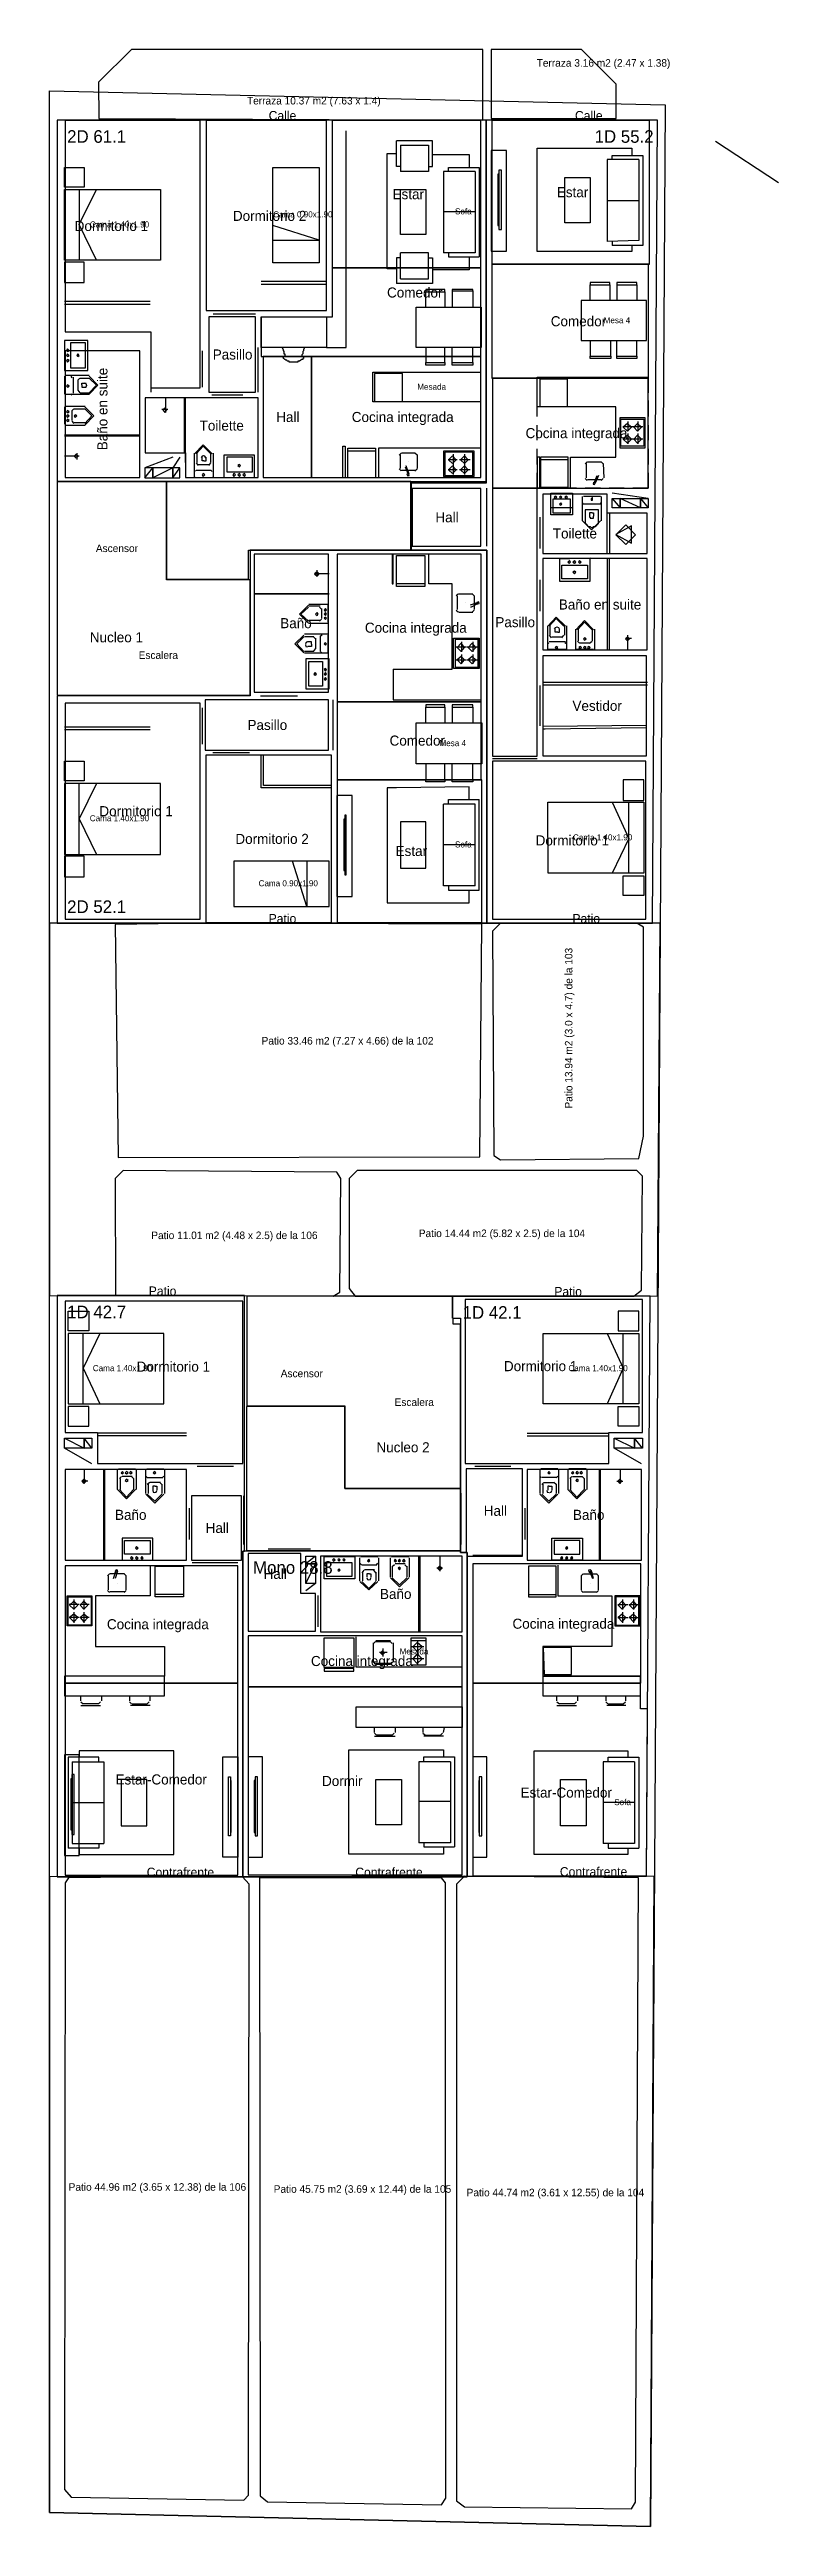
# Model space of a CAD drawing. Header units: metres. Extents: x 0 to 161, y 0 to 49.
# Drawn here: x 0 to 14.47, y 0 to 49.14 of the extents above; entities that cross this region are included whole.
import ezdxf

# ---------------------------------------------------------------- set-up
doc = ezdxf.new("R2010")
doc.units = ezdxf.units.M
for name, color, linetype in [('Trazo_Cotas', 9, 'Continuous'), ('Trazo_Entrada', 1, 'Continuous'), ('Trazo_Equipamiento', 8, 'Continuous'), ('Trazo_Estancias', 3, 'Continuous'), ('Trazo_Fachada', 30, 'Continuous'), ('Trazo_Medianeras', 8, 'Continuous'), ('Trazo_Norte', 1, 'Continuous'), ('Trazo_Nucleos', 252, 'Continuous'), ('Trazo_Pasillo', 9, 'Continuous'), ('Trazo_Patios', 3, 'Continuous'), ('Trazo_Puertas', 1, 'Continuous'), ('Trazo_Terreno', 7, 'Continuous'), ('Trazo_Unidad', 7, 'Continuous'), ('Trazo_Ventanas', 5, 'Continuous')]:
    doc.layers.add(name, color=color, linetype=linetype)

msp = doc.modelspace()

# ---------------------------------------------------------------- texts
at = {"layer": 'Trazo_Cotas'}
for s, p in [('Terraza 3.16 m2 (2.47 x 1.38)', (9.67, 48.8)), ('Terraza 10.37 m2 (7.63 x 1.4)', (3.92, 48.05)), ('Patio 33.46 m2 (7.27 x 4.66) de la 102', (4.21, 29.4)), ('Patio 11.01 m2 (4.48 x 2.5) de la 106', (2.02, 25.54)), ('Patio 14.44 m2 (5.82 x 2.5) de la 104', (7.33, 25.58)), ('Patio 44.96 m2 (3.65 x 12.38) de la 106', (0.38, 6.66)), ('Patio 45.75 m2 (3.69 x 12.44) de la 105', (4.45, 6.62)), ('Patio 44.74 m2 (3.61 x 12.55) de la 104', (8.28, 6.55))]:
    msp.add_text(s, height=0.15, dxfattribs=at).set_placement(p)
msp.add_text('Patio 13.94 m2 (3.0 x 4.7) de la 103', height=0.15, rotation=90, dxfattribs=at).set_placement((10.38, 28.13))
at = {"layer": 'Trazo_Equipamiento', "color": 8}
for s, p in [('Cama 1.40x1.90', (0.8, 45.61)), ('Cama 0.90x1.90', (4.44, 45.81)), ('Sofa', (8.05, 45.87)), ('Mesa 4', (11, 43.71)), ('Mesada', (7.3, 42.39)), ('Mesa 4', (7.74, 35.32)), ('Cama 1.40x1.90', (0.8, 33.83)), ('Sofa', (8.05, 33.31)), ('Cama 1.40x1.90', (10.39, 33.45)), ('Cama 0.90x1.90', (4.15, 32.54)), ('Cama 1.40x1.90', (0.86, 22.92)), ('Cama 1.40x1.90', (10.3, 22.92)), ('Mesada', (6.95, 17.3)), ('Sofa', (11.21, 14.31))]:
    msp.add_text(s, height=0.12, dxfattribs=at).set_placement(p)
at = {"layer": 'Trazo_Estancias', "color": 2}
for s, p in [('Estar', (6.81, 46.17)), ('Estar', (10.07, 46.21)), ('Estar', (6.87, 33.14)), ('Estar-Comedor', (1.31, 14.72)), ('Estar-Comedor', (9.35, 14.46))]:
    msp.add_text(s, height=0.2, dxfattribs=at).set_placement(p)
at = {"layer": 'Trazo_Estancias', "color": 5}
for s, p in [('Dormitorio 1', (0.5, 45.54)), ('Dormitorio 2', (3.64, 45.74)), ('Dormitorio 1', (0.99, 33.93)), ('Dormitorio 2', (3.69, 33.38)), ('Dormitorio 1', (9.65, 33.35)), ('Dormitorio 1', (1.73, 22.91)), ('Dormitorio 1', (9.02, 22.92)), ('Dormir', (5.41, 14.69))]:
    msp.add_text(s, height=0.2, dxfattribs=at).set_placement(p)
at = {"layer": 'Trazo_Estancias', "color": 40}
for p in [(6.7, 44.22), (9.95, 43.65), (6.75, 35.33)]:
    msp.add_text('Comedor', height=0.2, dxfattribs=at).set_placement(p)
at = {"layer": 'Trazo_Estancias', "color": 4}
msp.add_text('Baño en suite', height=0.2, rotation=90, dxfattribs=at).set_placement((1.15, 41.19))
at = {"layer": 'Trazo_Estancias', "color": 8}
for s, p in [('Pasillo', (3.24, 42.99)), ('Hall', (4.5, 41.75)), ('Hall', (7.66, 39.76)), ('Pasillo', (8.85, 37.68)), ('Pasillo', (3.93, 35.64)), ('Hall', (8.62, 20.05)), ('Hall', (3.1, 19.71)), ('Hall', (4.25, 18.8))]:
    msp.add_text(s, height=0.2, dxfattribs=at).set_placement(p)
at = {"layer": 'Trazo_Estancias', "color": 4}
for s, p in [('Toilette', (2.98, 41.58)), ('Toilette', (9.99, 39.44)), ('Baño', (4.58, 37.66)), ('Baño en suite', (10.11, 38.03)), ('Baño', (1.3, 19.97)), ('Baño', (10.39, 19.97)), ('Baño', (6.56, 18.4))]:
    msp.add_text(s, height=0.2, dxfattribs=at).set_placement(p)
at = {"layer": 'Trazo_Estancias', "color": 30}
for p in [(6, 41.75), (9.45, 41.43), (6.26, 37.57), (1.14, 17.8), (9.19, 17.81), (5.19, 17.07)]:
    msp.add_text('Cocina integrada', height=0.2, dxfattribs=at).set_placement(p)
at = {"layer": 'Trazo_Estancias', "color": 6}
msp.add_text('Vestidor', height=0.2, dxfattribs=at).set_placement((10.38, 36.02))
at = {"layer": 'Trazo_Fachada'}
for s, p in [('Calle', (4.35, 47.74)), ('Calle', (10.43, 47.74)), ('Patio', (4.35, 31.81)), ('Patio', (10.38, 31.81)), ('Patio', (1.97, 24.42)), ('Patio', (10.02, 24.41)), ('Contrafrente', (1.93, 12.89)), ('Contrafrente', (6.07, 12.89)), ('Contrafrente', (10.13, 12.9))]:
    msp.add_text(s, height=0.18, dxfattribs=at).set_placement(p)
at = {"layer": 'Trazo_Nucleos'}
for s, height, p in [('Ascensor', 0.15, (0.92, 39.17)), ('Nucleo 1', 0.2, (0.8, 37.38)), ('Escalera', 0.15, (1.77, 37.05)), ('Ascensor', 0.15, (4.59, 22.8)), ('Escalera', 0.15, (6.85, 22.23)), ('Nucleo 2', 0.2, (6.49, 21.31))]:
    msp.add_text(s, height=height, dxfattribs=at).set_placement(p)
at = {"layer": 'Trazo_Unidad'}
for s, p in [('2D 61.1', (0.35, 47.29)), ('1D 55.2', (10.82, 47.29)), ('2D 52.1', (0.35, 32.01)), ('1D 42.7', (0.35, 23.97)), ('1D 42.1', (8.2, 23.96)), ('Mono 28.8', (4.04, 18.9))]:
    msp.add_text(s, height=0.25, dxfattribs=at).set_placement(p)

# ---------------------------------------------------------------- linework, layer by layer
at = {"layer": 'Trazo_Cotas'}
for points in [[(1.63, 49.14), (0.97, 48.49), (0.98, 47.77), (8.6, 47.74), (8.6, 49.14)], [(8.77, 49.14), (8.77, 47.77), (11.25, 47.77), (11.25, 48.45), (10.56, 49.14)], [(3.02, 31.81), (1.3, 31.78), (1.36, 27.16), (8.54, 27.17), (8.58, 31.79)], [(8.95, 31.81), (8.79, 31.65), (8.82, 27.2), (8.95, 27.11), (11.7, 27.14), (11.79, 27.58), (11.79, 31.73), (11.66, 31.81)], [(1.46, 26.9), (1.3, 26.74), (1.31, 24.43), (5.63, 24.41), (5.76, 24.49), (5.78, 26.74), (5.7, 26.87)], [(6.11, 26.9), (5.95, 26.74), (5.95, 24.56), (6.07, 24.41), (11.6, 24.41), (11.75, 24.53), (11.77, 26.79), (11.66, 26.9)], [(3.55, 12.9), (0.38, 12.87), (0.31, 12.77), (0.3, 0.73), (0.43, 0.58), (3.86, 0.52), (3.95, 0.62), (3.96, 12.74), (3.83, 12.89)], [(4.17, 12.87), (4.18, 0.61), (4.33, 0.49), (7.78, 0.43), (7.87, 0.56), (7.86, 12.77), (7.78, 12.87)], [(8.24, 12.9), (8.08, 12.74), (8.08, 0.51), (8.24, 0.39), (11.55, 0.35), (11.63, 0.48), (11.69, 12.87)]]:
    msp.add_lwpolyline(points, close=True, dxfattribs=at)
at = {"layer": 'Trazo_Entrada'}
for p, q in [((5.24, 40.57), (4.38, 40.57)), ((7.17, 39.42), (7.17, 40.49)), ((6.71, 39.21), (5.98, 39.21)), ((3.86, 19.48), (3.86, 20.45)), ((8.17, 19.48), (8.17, 20.5)), ((5.18, 19.39), (4.34, 19.39))]:
    msp.add_line(p, q, dxfattribs=at)
at = {"layer": 'Trazo_Equipamiento', "color": 9}
for p, q in [((6.89, 46.82), (6.89, 47.33)), ((6.97, 47.24), (6.97, 46.72)), ((6.97, 46.82), (6.89, 46.82)), ((7.82, 46.72), (7.82, 45.11)), ((8.45, 46.72), (7.82, 46.72)), ((8.45, 46.72), (8.45, 45.11)), ((11.07, 46.96), (11.07, 45.33)), ((11.7, 46.96), (11.07, 46.96)), ((11.17, 46.96), (11.17, 47.04)), ((0.69, 46.41), (0.3, 46.41)), ((0.59, 46.36), (0.59, 44.96)), ((8.45, 45.92), (7.82, 45.92)), ((11.7, 46.14), (11.07, 46.14)), ((11.17, 45.33), (11.17, 45.25)), ((6.89, 45.01), (6.89, 44.5)), ((6.97, 45.01), (6.89, 45.01)), ((6.97, 44.59), (6.97, 45.11)), ((8.45, 45.11), (7.82, 45.11)), ((7.92, 45.11), (7.92, 45.03)), ((7.92, 45.03), (8.53, 45.03)), ((5.5, 44.54), (4.2, 44.54)), ((5.5, 44.54), (4.2, 44.54)), ((7.85, 44.33), (7.85, 44.38)), ((8.4, 44.35), (8.4, 44.38)), ((11.66, 44.47), (11.66, 44.52)), ((0.3, 44.15), (2, 44.15)), ((0.3, 44.15), (2, 44.15)), ((4.64, 43.03), (4.64, 43.03)), ((11.14, 43.06), (11.14, 43.01)), ((11.66, 43.06), (11.66, 43.01)), ((2.45, 41.05), (1.89, 40.84)), ((1.89, 40.64), (2.05, 40.84)), ((2.59, 41.05), (2.45, 40.84)), ((2.45, 40.64), (2.59, 40.84)), ((11.88, 40.23), (11.17, 40.34)), ((11.17, 40.23), (11.33, 40.05)), ((11.73, 40.23), (11.88, 40.05)), ((11.87, 36.53), (9.79, 36.53)), ((11.87, 36.53), (9.79, 36.53)), ((6.82, 36.24), (8.57, 36.24)), ((7.85, 36.09), (7.85, 36.14)), ((8.4, 36.09), (8.4, 36.14)), ((0.3, 35.65), (2, 35.65)), ((0.3, 35.65), (2, 35.65)), ((11.85, 35.73), (9.79, 35.71)), ((11.85, 35.73), (9.79, 35.71)), ((4.2, 34.49), (4.2, 35.14)), ((0.59, 33.17), (0.59, 34.58)), ((5.6, 34.49), (4.2, 34.49)), ((5.6, 34.49), (4.2, 34.49)), ((5.6, 34.54), (4.25, 34.54)), ((8.4, 34.66), (8.4, 34.61)), ((7.82, 32.55), (7.82, 34.17)), ((8.45, 34.17), (7.82, 34.17)), ((7.92, 34.26), (8.53, 34.26)), ((7.92, 34.17), (7.92, 34.26)), ((8.45, 32.55), (8.45, 34.17)), ((11.5, 32.8), (11.5, 34.21)), ((0.69, 33.14), (0.3, 33.14)), ((8.45, 33.36), (7.82, 33.36)), ((8.45, 32.55), (7.82, 32.55)), ((11.39, 32.75), (11.8, 32.75)), ((0.67, 22.27), (0.67, 23.67)), ((11.39, 22.27), (11.39, 23.67)), ((0.78, 22.22), (0.37, 22.22)), ((11.29, 22.22), (11.7, 22.22)), ((2.72, 21.69), (0.95, 21.69)), ((2.72, 21.64), (0.95, 21.64)), ((9.48, 21.69), (11.11, 21.69)), ((9.48, 21.64), (11.11, 21.64)), ((0.84, 21.08), (0.3, 21.39)), ((0.84, 21.39), (0.69, 21.59)), ((11.75, 21.08), (11.21, 21.39)), ((11.77, 21.39), (11.61, 21.59)), ((5.28, 19.25), (5.09, 19.1)), ((5.28, 18.71), (5.09, 18.56)), ((0.62, 16.38), (0.62, 16.48)), ((0.62, 16.36), (0.67, 16.32)), ((0.62, 16.29), (1.01, 16.29)), ((0.98, 16.32), (0.67, 16.32)), ((0.97, 16.32), (1.01, 16.36)), ((1.03, 16.48), (1.03, 16.38)), ((1.59, 16.48), (1.59, 16.38)), ((1.59, 16.36), (1.63, 16.32)), ((2, 16.29), (1.61, 16.29)), ((1.64, 16.32), (1.94, 16.32)), ((1.94, 16.32), (1.98, 16.36)), ((2, 16.38), (2, 16.48)), ((10.07, 16.38), (10.07, 16.48)), ((10.07, 16.36), (10.12, 16.32)), ((10.07, 16.29), (10.46, 16.29)), ((10.43, 16.32), (10.12, 16.32)), ((10.42, 16.32), (10.46, 16.36)), ((10.48, 16.48), (10.48, 16.38)), ((11.04, 16.48), (11.04, 16.38)), ((11.04, 16.36), (11.08, 16.32)), ((11.44, 16.29), (11.06, 16.29)), ((11.09, 16.32), (11.39, 16.32)), ((11.39, 16.32), (11.43, 16.36)), ((11.44, 16.38), (11.44, 16.48)), ((6.45, 15.75), (6.45, 15.85)), ((6.45, 15.74), (6.49, 15.7)), ((6.8, 15.7), (6.84, 15.74)), ((6.86, 15.85), (6.86, 15.75)), ((7.41, 15.85), (7.41, 15.75)), ((7.41, 15.74), (7.46, 15.7)), ((7.76, 15.7), (7.8, 15.74)), ((7.82, 15.75), (7.84, 15.85)), ((6.45, 15.68), (6.86, 15.68)), ((6.8, 15.7), (6.5, 15.7)), ((7.82, 15.68), (7.43, 15.68)), ((7.47, 15.7), (7.77, 15.7)), ((0.45, 15.17), (0.45, 13.55)), ((0.45, 15.17), (1.08, 15.17)), ((1.08, 15.17), (1.08, 13.55)), ((7.33, 15.17), (7.33, 13.56)), ((7.96, 15.17), (7.33, 15.17)), ((7.96, 15.17), (7.96, 13.56)), ((10.99, 15.17), (10.99, 13.55)), ((11.61, 15.17), (10.99, 15.17)), ((11.61, 15.17), (11.61, 13.55)), ((0.45, 14.36), (1.08, 14.36)), ((7.96, 14.38), (7.33, 14.38)), ((11.61, 14.36), (10.99, 14.36)), ((0.98, 13.46), (0.37, 13.46)), ((0.45, 13.55), (1.08, 13.55)), ((0.98, 13.55), (0.98, 13.46)), ((7.96, 13.56), (7.33, 13.56)), ((7.43, 13.56), (7.43, 13.48)), ((7.43, 13.48), (8.04, 13.48)), ((11.61, 13.55), (10.99, 13.55)), ((11.09, 13.55), (11.09, 13.46)), ((11.09, 13.46), (11.7, 13.46))]:
    msp.add_line(p, q, dxfattribs=at)
at = {"layer": 'Trazo_Equipamiento', "color": 8}
for p, q in [((8.4, 42.93), (8.4, 42.88)), ((0.3, 42.66), (0.3, 42.3)), ((0.32, 42.66), (0.32, 42.66)), ((0.32, 42.3), (0.32, 42.3)), ((0.32, 42.3), (0.51, 42.3)), ((0.45, 42.63), (0.43, 42.66)), ((0.43, 42.28), (0.45, 42.31)), ((0.44, 42.3), (0.44, 42.3)), ((0.47, 42.64), (0.47, 42.32)), ((0.51, 42.3), (0.79, 42.3)), ((0.6, 42.62), (0.56, 42.58)), ((0.56, 42.38), (0.6, 42.33)), ((0.57, 42.38), (0.57, 42.59)), ((0.61, 42.62), (0.79, 42.62)), ((0.61, 42.33), (0.79, 42.33)), ((0.64, 42.49), (0.64, 42.44)), ((0.64, 42.44), (0.73, 42.44)), ((10.14, 42.64), (10.46, 42.64)), ((10.63, 42.64), (10.94, 42.64)), ((11.11, 42.64), (11.41, 42.64)), ((11.58, 42.64), (11.88, 42.64)), ((11.88, 42.64), (11.88, 42.33)), ((0.3, 42.05), (0.3, 41.71)), ((0.32, 42.05), (0.32, 42.05)), ((0.48, 42.01), (0.44, 41.97)), ((0.44, 41.77), (0.48, 41.72)), ((0.45, 41.78), (0.45, 41.98)), ((0.49, 42.01), (0.71, 42.01)), ((0.71, 42.06), (0.71, 42.06)), ((2.35, 42), (2.23, 42)), ((2.3, 42.23), (2.3, 41.94)), ((2.67, 42.23), (2.67, 41.13)), ((2.69, 42.23), (2.69, 40.95)), ((9.68, 41.86), (9.68, 42.18)), ((11.33, 41.23), (11.33, 41.84)), ((11.88, 42.18), (11.88, 41.86)), ((1.79, 41.49), (0.3, 41.49)), ((1.79, 41.47), (0.3, 41.47)), ((0.32, 41.71), (0.32, 41.71)), ((0.35, 41.69), (0.35, 41.69)), ((0.49, 41.74), (0.71, 41.74)), ((0.71, 41.69), (0.71, 41.69)), ((9.68, 41.39), (9.68, 41.69)), ((11.38, 41.66), (11.58, 41.66)), ((11.38, 41.42), (11.58, 41.42)), ((11.48, 41.76), (11.48, 41.57)), ((11.48, 41.52), (11.48, 41.32)), ((11.58, 41.66), (11.78, 41.66)), ((11.58, 41.42), (11.78, 41.42)), ((11.68, 41.76), (11.68, 41.57)), ((11.68, 41.52), (11.68, 41.32)), ((11.88, 41.69), (11.88, 41.39)), ((0.3, 41.08), (0.59, 41.08)), ((0.54, 41.13), (0.54, 41.01)), ((2.88, 40.84), (2.88, 41.13)), ((2.88, 40.66), (2.88, 40.84)), ((2.9, 40.79), (2.88, 40.77)), ((2.91, 40.94), (2.95, 40.89)), ((3.21, 40.79), (2.91, 40.79)), ((2.93, 40.95), (2.93, 41.13)), ((2.96, 40.91), (3.16, 40.91)), ((3.03, 40.98), (3.03, 41.05)), ((3.06, 40.98), (3.03, 40.98)), ((3.16, 40.89), (3.2, 40.94)), ((3.2, 40.95), (3.2, 41.13)), ((3.23, 40.77), (3.21, 40.79)), ((5.92, 41.18), (6.47, 41.18)), ((6.98, 41.13), (6.94, 41.09)), ((6.94, 40.82), (6.98, 40.78)), ((6.96, 41.1), (6.96, 40.83)), ((7.26, 41.13), (6.99, 41.13)), ((7.08, 40.79), (6.99, 40.79)), ((7.06, 40.88), (7.06, 40.88)), ((7.06, 40.86), (7.11, 40.73)), ((7.13, 40.73), (7.08, 40.88)), ((7.26, 40.79), (7.08, 40.79)), ((7.13, 40.96), (7.13, 40.96)), ((7.3, 41.09), (7.25, 41.13)), ((7.25, 40.78), (7.3, 40.82)), ((7.26, 40.79), (7.26, 40.79)), ((7.3, 41.1), (7.3, 40.83)), ((8.43, 41.17), (7.82, 41.17)), ((7.91, 41.01), (8.09, 41.01)), ((7.91, 40.81), (8.09, 40.81)), ((8.01, 41.11), (8.01, 40.91)), ((8.01, 40.91), (8.01, 40.71)), ((8.14, 41.01), (8.35, 41.01)), ((8.14, 40.81), (8.35, 40.81)), ((8.24, 41.11), (8.24, 40.91)), ((8.24, 40.91), (8.24, 40.71)), ((9.68, 40.91), (9.68, 41.22)), ((9.75, 41.01), (10.29, 41.01)), ((10.67, 40.96), (10.63, 40.92)), ((10.65, 40.93), (10.65, 40.64)), ((10.68, 40.96), (10.95, 40.96)), ((10.82, 40.79), (10.82, 40.79)), ((10.99, 40.92), (10.95, 40.96)), ((10.99, 40.93), (11, 40.64)), ((11.88, 41.22), (11.88, 40.91)), ((2.88, 40.78), (2.88, 40.78)), ((2.89, 40.66), (2.89, 40.66)), ((3.23, 40.64), (2.89, 40.64)), ((3.23, 40.66), (3.23, 40.66)), ((7.09, 40.78), (7.09, 40.78)), ((7.09, 40.78), (7.11, 40.73)), ((7.1, 40.72), (7.09, 40.71)), ((7.09, 40.71), (7.09, 40.71)), ((7.09, 40.71), (7.09, 40.71)), ((7.11, 40.78), (7.13, 40.73)), ((7.13, 40.72), (7.12, 40.72)), ((7.14, 40.69), (7.13, 40.72)), ((10.46, 40.44), (10.14, 40.44)), ((10.63, 40.63), (10.67, 40.59)), ((10.94, 40.44), (10.63, 40.44)), ((10.68, 40.61), (10.68, 40.61)), ((10.68, 40.61), (10.87, 40.61)), ((10.8, 40.55), (10.79, 40.52)), ((10.8, 40.56), (10.8, 40.55)), ((10.82, 40.56), (10.87, 40.69)), ((10.83, 40.61), (10.82, 40.56)), ((10.9, 40.69), (10.83, 40.54)), ((10.85, 40.59), (10.83, 40.54)), ((10.83, 40.54), (10.83, 40.55)), ((10.83, 40.54), (10.83, 40.54)), ((10.83, 40.54), (10.83, 40.54)), ((10.85, 40.61), (10.85, 40.61)), ((10.87, 40.61), (10.95, 40.61)), ((10.89, 40.69), (10.89, 40.69)), ((10.95, 40.59), (10.99, 40.63)), ((11.41, 40.44), (11.11, 40.44)), ((10.38, 40.05), (9.95, 40.05)), ((10.6, 40.28), (10.94, 40.28)), ((10.6, 40.27), (10.6, 40.27)), ((10.61, 40.13), (10.92, 40.13)), ((10.87, 40.01), (10.67, 40.01)), ((10.77, 39.95), (10.8, 39.95)), ((10.8, 39.95), (10.8, 39.88)), ((10.94, 40.27), (10.94, 40.27)), ((10.95, 40.27), (10.95, 40.08)), ((10.95, 40.15), (10.95, 40.15)), ((10.95, 40.08), (10.95, 39.79)), ((11.07, 39.13), (11.07, 39.95)), ((11.07, 39.13), (11.07, 39.95)), ((11.07, 39.05), (11.07, 37.22)), ((11.11, 39.05), (11.11, 37.22)), ((4.06, 38.35), (5.55, 38.35)), ((4.06, 38.34), (5.55, 38.34)), ((5.55, 38.74), (5.26, 38.74)), ((5.31, 38.69), (5.31, 38.81)), ((7.45, 38.54), (6.89, 38.54)), ((7.45, 38.54), (6.89, 38.54)), ((8.12, 38.34), (8.07, 38.3)), ((8.13, 38.34), (8.4, 38.34)), ((8.43, 38.3), (8.39, 38.34)), ((5.15, 38.13), (5.15, 38.13)), ((5.37, 38.1), (5.15, 38.1)), ((5.4, 38.04), (5.36, 38.08)), ((5.36, 37.8), (5.4, 37.84)), ((5.4, 38.05), (5.4, 37.85)), ((5.48, 38.13), (5.48, 38.13)), ((5.53, 37.78), (5.53, 38.13)), ((5.53, 38.13), (5.53, 38.13)), ((8.07, 38.02), (8.12, 37.98)), ((8.09, 38.3), (8.09, 38.03)), ((8.13, 37.98), (8.4, 37.98)), ((8.26, 38.17), (8.26, 38.17)), ((8.5, 38.17), (8.35, 38.12)), ((8.36, 38.08), (8.5, 38.15)), ((8.36, 38.1), (8.36, 38.1)), ((8.39, 37.98), (8.43, 38.02)), ((8.43, 38.3), (8.43, 38.3)), ((8.43, 38.3), (8.43, 38.12)), ((8.43, 38.12), (8.43, 38.03)), ((8.45, 38.15), (8.5, 38.17)), ((8.45, 38.13), (8.5, 38.15)), ((8.45, 38.13), (8.45, 38.13)), ((8.52, 38.18), (8.48, 38.17)), ((8.48, 38.17), (8.48, 38.16)), ((8.49, 38.14), (8.5, 38.14)), ((8.5, 38.14), (8.5, 38.14)), ((8.5, 38.14), (8.5, 38.14)), ((5.35, 37.54), (5.06, 37.54)), ((5.25, 37.49), (5.06, 37.49)), ((5.2, 37.39), (5.13, 37.39)), ((5.37, 37.81), (5.15, 37.81)), ((5.15, 37.76), (5.15, 37.76)), ((5.2, 37.34), (5.2, 37.39)), ((5.28, 37.45), (5.24, 37.49)), ((5.28, 37.46), (5.28, 37.25)), ((5.53, 37.54), (5.35, 37.54)), ((5.41, 37.52), (5.38, 37.5)), ((5.38, 37.2), (5.38, 37.51)), ((5.42, 37.54), (5.42, 37.54)), ((5.53, 37.78), (5.53, 37.78)), ((5.53, 37.17), (5.53, 37.52)), ((5.53, 37.52), (5.53, 37.52)), ((8.02, 36.86), (8.02, 37.46)), ((8.18, 37.39), (8.18, 37.19)), ((8.4, 37.39), (8.4, 37.19)), ((9.89, 37.42), (9.89, 37.71)), ((9.89, 37.24), (9.89, 37.42)), ((9.91, 37.37), (9.89, 37.35)), ((9.89, 37.36), (9.89, 37.36)), ((9.92, 37.52), (9.96, 37.47)), ((10.24, 37.39), (9.92, 37.39)), ((9.94, 37.52), (9.94, 37.71)), ((9.97, 37.49), (10.17, 37.49)), ((10.04, 37.58), (10.04, 37.64)), ((10.09, 37.58), (10.04, 37.58)), ((10.17, 37.47), (10.21, 37.52)), ((10.23, 37.52), (10.23, 37.71)), ((10.26, 37.35), (10.23, 37.37)), ((10.45, 37.64), (10.45, 37.64)), ((10.48, 37.4), (10.52, 37.36)), ((10.5, 37.41), (10.5, 37.64)), ((10.53, 37.37), (10.73, 37.37)), ((10.72, 37.36), (10.77, 37.4)), ((10.78, 37.41), (10.78, 37.64)), ((10.82, 37.64), (10.82, 37.64)), ((11.43, 37.46), (11.55, 37.46)), ((11.48, 37.22), (11.48, 37.52)), ((5.25, 37.2), (5.06, 37.2)), ((5.24, 37.2), (5.28, 37.25)), ((5.38, 37.19), (5.41, 37.17)), ((5.53, 37.17), (5.53, 37.17)), ((8.07, 37.29), (8.28, 37.29)), ((8.07, 37.03), (8.28, 37.03)), ((8.18, 37.14), (8.18, 36.95)), ((8.29, 37.29), (8.5, 37.29)), ((8.29, 37.03), (8.5, 37.03)), ((8.4, 37.14), (8.4, 36.95)), ((10.26, 37.24), (9.9, 37.24)), ((9.9, 37.24), (9.9, 37.24)), ((10.26, 37.24), (10.26, 37.24)), ((10.45, 37.29), (10.45, 37.29)), ((10.8, 37.24), (10.46, 37.24)), ((10.46, 37.24), (10.46, 37.24)), ((10.8, 37.24), (10.8, 37.24)), ((6.82, 36.85), (7.99, 36.85)), ((6.82, 36.85), (6.82, 36.24)), ((0.76, 20.74), (0.64, 20.74)), ((0.69, 20.98), (0.69, 20.69)), ((1.08, 19.17), (1.08, 20.98)), ((1.1, 19.17), (1.1, 20.98)), ((1.37, 20.98), (1.71, 20.98)), ((1.37, 20.96), (1.37, 20.96)), ((1.43, 20.83), (1.39, 20.79)), ((1.4, 20.79), (1.4, 20.57)), ((1.64, 20.83), (1.44, 20.83)), ((1.67, 20.79), (1.63, 20.83)), ((1.67, 20.79), (1.67, 20.57)), ((1.71, 20.96), (1.71, 20.96)), ((1.72, 20.93), (1.72, 20.93)), ((1.91, 20.84), (1.94, 20.81)), ((1.93, 20.98), (2.27, 20.98)), ((1.93, 20.96), (1.93, 20.96)), ((1.94, 20.81), (2.25, 20.81)), ((1.99, 20.71), (1.94, 20.67)), ((1.96, 20.68), (1.96, 20.49)), ((2.2, 20.71), (2, 20.71)), ((2.1, 20.64), (2.13, 20.64)), ((2.13, 20.64), (2.13, 20.56)), ((2.23, 20.67), (2.19, 20.71)), ((2.23, 20.68), (2.23, 20.49)), ((2.24, 20.81), (2.27, 20.84)), ((2.27, 20.96), (2.27, 20.96)), ((2.28, 20.96), (2.28, 20.78)), ((2.28, 20.85), (2.28, 20.85)), ((2.28, 20.78), (2.28, 20.49)), ((9.73, 20.96), (9.73, 20.78)), ((9.73, 20.85), (9.73, 20.85)), ((9.73, 20.84), (9.76, 20.81)), ((9.73, 20.78), (9.73, 20.49)), ((10.09, 20.98), (9.75, 20.98)), ((9.75, 20.96), (9.75, 20.96)), ((10.07, 20.81), (9.77, 20.81)), ((9.81, 20.71), (9.77, 20.67)), ((9.79, 20.68), (9.79, 20.49)), ((9.82, 20.71), (10.02, 20.71)), ((9.92, 20.64), (9.89, 20.64)), ((9.89, 20.64), (9.89, 20.56)), ((10.06, 20.67), (10.01, 20.71)), ((10.06, 20.81), (10.09, 20.84)), ((10.06, 20.68), (10.06, 20.49)), ((10.09, 20.96), (10.09, 20.96)), ((10.29, 20.93), (10.29, 20.93)), ((10.65, 20.98), (10.31, 20.98)), ((10.31, 20.96), (10.31, 20.96)), ((10.37, 20.83), (10.33, 20.79)), ((10.34, 20.79), (10.34, 20.57)), ((10.38, 20.83), (10.58, 20.83)), ((10.61, 20.79), (10.57, 20.83)), ((10.61, 20.79), (10.61, 20.57)), ((10.65, 20.96), (10.65, 20.96)), ((10.92, 19.17), (10.92, 20.98)), ((10.94, 19.17), (10.94, 20.98)), ((11.26, 20.74), (11.38, 20.74)), ((11.33, 20.98), (11.33, 20.69)), ((1.35, 20.57), (1.35, 20.57)), ((1.72, 20.57), (1.72, 20.57)), ((10.29, 20.57), (10.29, 20.57)), ((10.67, 20.57), (10.67, 20.57)), ((6.18, 19.24), (6.52, 19.24)), ((6.18, 19.22), (6.18, 19.22)), ((6.52, 19.22), (6.52, 19.22)), ((6.53, 19.22), (6.53, 19.03)), ((6.79, 19.24), (7.13, 19.24)), ((6.79, 19.22), (6.79, 19.22)), ((7.13, 19.22), (7.13, 19.22)), ((7.14, 19.19), (7.14, 19.19)), ((7.33, 17.75), (7.33, 19.25)), ((7.36, 17.75), (7.36, 19.25)), ((7.75, 19.25), (7.75, 18.95)), ((1.19, 18.9), (1.15, 18.86)), ((1.17, 18.58), (1.17, 18.86)), ((1.3, 18.9), (1.2, 18.9)), ((1.27, 18.81), (1.32, 18.97)), ((1.28, 18.81), (1.28, 18.81)), ((1.3, 18.92), (1.32, 18.97)), ((1.35, 18.95), (1.3, 18.81)), ((1.3, 18.95), (1.31, 18.94)), ((1.3, 18.95), (1.3, 18.95)), ((1.3, 18.95), (1.3, 18.95)), ((1.47, 18.9), (1.3, 18.9)), ((1.32, 18.9), (1.35, 18.95)), ((1.32, 18.9), (1.32, 18.9)), ((1.33, 18.93), (1.34, 18.93)), ((1.34, 18.93), (1.35, 18.97)), ((1.34, 18.71), (1.34, 18.71)), ((1.49, 18.9), (1.47, 18.9)), ((1.52, 18.86), (1.48, 18.9)), ((1.52, 18.58), (1.52, 18.86)), ((6.16, 19.11), (6.19, 19.08)), ((6.2, 19.08), (6.5, 19.08)), ((6.24, 18.97), (6.2, 18.92)), ((6.21, 18.93), (6.21, 18.76)), ((6.45, 18.98), (6.25, 18.98)), ((6.35, 18.9), (6.38, 18.9)), ((6.38, 18.9), (6.38, 18.83)), ((6.48, 18.92), (6.44, 18.97)), ((6.48, 18.93), (6.48, 18.76)), ((6.49, 19.08), (6.52, 19.11)), ((6.53, 19.12), (6.53, 19.12)), ((6.53, 19.03), (6.53, 18.76)), ((6.77, 18.83), (6.77, 18.83)), ((6.85, 19.08), (6.8, 19.04)), ((6.8, 19.05), (6.8, 18.83)), ((7.06, 19.1), (6.86, 19.1)), ((7.09, 19.04), (7.05, 19.08)), ((7.09, 19.05), (7.09, 18.83)), ((7.14, 18.83), (7.14, 18.83)), ((7.69, 19.02), (7.8, 19.02)), ((10.59, 18.9), (10.55, 18.86)), ((10.56, 18.58), (10.56, 18.86)), ((10.6, 18.9), (10.6, 18.9)), ((10.6, 18.9), (10.78, 18.9)), ((10.7, 18.97), (10.71, 18.93)), ((10.71, 18.93), (10.72, 18.93)), ((10.72, 18.95), (10.78, 18.81)), ((10.75, 18.9), (10.73, 18.95)), ((10.73, 18.71), (10.73, 18.71)), ((10.77, 18.92), (10.75, 18.97)), ((10.8, 18.81), (10.75, 18.97)), ((10.75, 18.94), (10.75, 18.95)), ((10.75, 18.95), (10.75, 18.95)), ((10.75, 18.95), (10.75, 18.95)), ((10.75, 18.9), (10.75, 18.9)), ((10.78, 18.9), (10.87, 18.9)), ((10.8, 18.81), (10.8, 18.81)), ((10.9, 18.86), (10.86, 18.9)), ((10.9, 18.58), (10.9, 18.86)), ((0.59, 18.29), (0.39, 18.29)), ((0.49, 18.19), (0.49, 18.39)), ((0.79, 18.29), (0.61, 18.29)), ((0.69, 18.19), (0.69, 18.39)), ((0.84, 18.46), (0.84, 17.87)), ((1.15, 18.57), (1.19, 18.53)), ((1.49, 18.54), (1.2, 18.54)), ((1.48, 18.53), (1.52, 18.57)), ((2.66, 18.49), (2.1, 18.49)), ((9.51, 18.49), (10.06, 18.49)), ((10.55, 18.57), (10.59, 18.53)), ((10.6, 18.54), (10.87, 18.54)), ((10.86, 18.53), (10.9, 18.57)), ((11.22, 18.46), (11.22, 17.87)), ((11.28, 18.29), (11.48, 18.29)), ((11.38, 18.19), (11.38, 18.39)), ((11.5, 18.29), (11.68, 18.29)), ((11.6, 18.19), (11.6, 18.39)), ((0.59, 18.03), (0.39, 18.03)), ((0.49, 17.93), (0.49, 18.14)), ((0.79, 18.03), (0.61, 18.03)), ((0.69, 17.93), (0.69, 18.14)), ((11.28, 18.03), (11.48, 18.03)), ((11.38, 17.93), (11.38, 18.14)), ((11.5, 18.03), (11.68, 18.03)), ((11.6, 17.93), (11.6, 18.14)), ((6.47, 17.56), (6.43, 17.52)), ((6.47, 17.56), (6.43, 17.52)), ((6.43, 17.15), (6.43, 17.53)), ((6.43, 17.15), (6.43, 17.53)), ((6.48, 17.58), (6.77, 17.58)), ((6.48, 17.56), (6.77, 17.56)), ((6.7, 17.34), (6.55, 17.34)), ((6.62, 17.26), (6.62, 17.42)), ((6.8, 17.52), (6.76, 17.56)), ((6.8, 17.52), (6.76, 17.56)), ((6.82, 17.53), (6.82, 17.15)), ((6.82, 17.53), (6.82, 17.15)), ((7.18, 17.58), (7.47, 17.58)), ((7.19, 17.46), (7.43, 17.46)), ((7.19, 17.22), (7.43, 17.22)), ((6.04, 17.02), (5.81, 17.02)), ((6.43, 17.15), (6.47, 17.1)), ((6.43, 17.15), (6.47, 17.1)), ((6.77, 17.12), (6.48, 17.12)), ((6.77, 17.1), (6.48, 17.1)), ((6.76, 17.1), (6.8, 17.15)), ((6.76, 17.1), (6.8, 17.15))]:
    msp.add_line(p, q, dxfattribs=at)
at = {"layer": 'Trazo_Equipamiento', "color": 9}
for points in [[(5.5, 43.23), (5.89, 43.23), (5.89, 47.53)], [(7.52, 46.82), (7.6, 46.82), (7.6, 47.33), (6.89, 47.33)], [(6.97, 47.24), (7.52, 47.24), (7.52, 46.72), (6.97, 46.72)], [(11.56, 45.25), (11.56, 45.13), (9.68, 45.13), (9.68, 47.18), (11.56, 47.18), (11.56, 47.04)], [(0.3, 46.41), (0.3, 46.8), (0.69, 46.8), (0.69, 46.41)], [(6.89, 44.79), (6.7, 44.79), (6.7, 47.08), (6.89, 47.08)], [(7.6, 47.06), (8.33, 47.06), (8.33, 46.8)], [(7.92, 46.72), (7.92, 46.8), (8.53, 46.8), (8.53, 45.03)], [(11.7, 46.96), (11.7, 45.35), (11.07, 45.33)], [(11.17, 47.04), (11.78, 47.04), (11.78, 45.25), (11.17, 45.25)], [(0.93, 44.96), (0.59, 45.67), (0.93, 46.36)], [(8.92, 46.67), (8.9, 46.67), (8.9, 45.65), (8.92, 45.65)], [(4.43, 45.36), (5.35, 45.36), (4.43, 45.65)], [(7.52, 45.01), (7.6, 45.01), (7.6, 44.5), (6.89, 44.5)], [(6.97, 44.59), (7.52, 44.59), (7.52, 45.11), (6.97, 45.11)], [(8.33, 45.03), (8.33, 44.77), (7.6, 44.77)], [(5.5, 44.48), (4.25, 44.48), (4.2, 44.48)], [(7.85, 44.38), (7.47, 44.38), (7.47, 44.33)], [(7.47, 44.03), (7.47, 44.33), (7.85, 44.33), (7.85, 44.03)], [(8.4, 44.38), (7.99, 44.38), (7.99, 44.03)], [(7.99, 44.35), (8.4, 44.35), (8.4, 44.03)], [(11.12, 44.47), (11.12, 44.52), (10.73, 44.52), (10.73, 44.47)], [(10.73, 44.16), (10.73, 44.47), (11.12, 44.47), (11.12, 44.16)], [(11.66, 44.52), (11.26, 44.52), (11.26, 44.16)], [(11.26, 44.47), (11.66, 44.47), (11.66, 44.16)], [(0.3, 44.09), (1.94, 44.09), (2, 44.09)], [(10.73, 43.37), (10.73, 43.06), (11.14, 43.06), (11.14, 43.37)], [(11.66, 43.01), (11.26, 43.01), (11.26, 43.37)], [(11.26, 43.06), (11.66, 43.06), (11.66, 43.37)], [(4.62, 43.23), (4.64, 43.18), (4.64, 43.16), (4.65, 43.16), (4.65, 43.1), (4.67, 43.1)], [(4.67, 43.06), (4.67, 43.05), (4.64, 43.05), (4.64, 43.03)], [(5.04, 43.03), (5.04, 43.01), (5.03, 43.01), (5.03, 42.99), (5.01, 42.99), (4.99, 42.98), (4.96, 42.96), (4.93, 42.96), (4.93, 42.94), (4.76, 42.94), (4.76, 42.96), (4.72, 42.96), (4.71, 42.98), (4.69, 42.98), (4.67, 42.99), (4.65, 43.01), (4.64, 43.03)], [(4.67, 43.1), (4.67, 43.08), (4.67, 43.06)], [(5.06, 43.23), (5.04, 43.18), (5.04, 43.16), (5.03, 43.15), (5.03, 43.1), (5.01, 43.08), (5.01, 43.06)], [(5.01, 43.06), (5.01, 43.05), (5.03, 43.05)], [(5.03, 43.05), (5.04, 43.05), (5.04, 43.03)], [(11.14, 43.01), (10.73, 43.01), (10.73, 43.06)], [(2.45, 40.84), (2.05, 40.84), (2.05, 40.64), (2.45, 40.64), (2.45, 40.84), (2.05, 40.64), (2.05, 40.84), (1.89, 40.84), (1.89, 40.64), (2.05, 40.64)], [(11.73, 40.05), (11.33, 40.05), (11.33, 40.23), (11.73, 40.23), (11.73, 40.05), (11.33, 40.23), (11.33, 40.05), (11.17, 40.05), (11.17, 40.23), (11.33, 40.23)], [(11.87, 36.58), (9.84, 36.58), (9.79, 36.58)], [(7.85, 36.14), (7.47, 36.14), (7.47, 36.09)], [(7.47, 35.78), (7.47, 36.09), (7.85, 36.09), (7.85, 35.78)], [(8.4, 36.14), (7.99, 36.14), (7.99, 35.78)], [(7.99, 36.09), (8.4, 36.09), (8.4, 35.78)], [(0.3, 35.7), (1.94, 35.7), (2, 35.7)], [(11.85, 35.68), (9.84, 35.66), (9.79, 35.66)], [(5.6, 34.54), (4.25, 34.54), (4.25, 35.14)], [(7.47, 34.97), (7.47, 34.66), (7.85, 34.66), (7.85, 34.97)], [(8.4, 34.61), (7.99, 34.61), (7.99, 34.97)], [(7.99, 34.66), (8.4, 34.66), (8.4, 34.97)], [(0.93, 34.58), (0.59, 33.88), (0.93, 33.17)], [(8.33, 34.26), (8.33, 34.51), (6.89, 34.49), (6.7, 34.49), (6.7, 32.21), (8.33, 32.21), (8.33, 32.46)], [(7.85, 34.66), (7.85, 34.61), (7.47, 34.61), (7.47, 34.66)], [(7.92, 32.55), (7.92, 32.46), (8.53, 32.46), (8.53, 34.26)], [(11.17, 34.21), (11.5, 33.49), (11.17, 32.8)], [(5.86, 33.87), (5.84, 33.87), (5.84, 32.85), (5.86, 32.85)], [(0.3, 33.14), (0.3, 32.73), (0.69, 32.73), (0.69, 33.14)], [(5.11, 33.04), (5.11, 32.14), (4.82, 33.04)], [(11.8, 32.75), (11.8, 32.36), (11.39, 32.36), (11.39, 32.75)], [(1, 23.67), (0.67, 22.98), (1, 22.27)], [(11.07, 23.67), (11.39, 22.98), (11.07, 22.27)], [(0.37, 22.22), (0.37, 21.83), (0.78, 21.83), (0.78, 22.22)], [(11.7, 22.22), (11.7, 21.83), (11.29, 21.83), (11.29, 22.22)], [(0.3, 21.59), (0.69, 21.59), (0.69, 21.39), (0.3, 21.39), (0.3, 21.59), (0.69, 21.39), (0.69, 21.59), (0.84, 21.59), (0.84, 21.39), (0.69, 21.39)], [(11.21, 21.59), (11.61, 21.59), (11.61, 21.39), (11.21, 21.39), (11.21, 21.59), (11.61, 21.39), (11.61, 21.59), (11.77, 21.59), (11.77, 21.39), (11.61, 21.39)], [(5.09, 18.71), (5.28, 19.1), (5.09, 19.1), (5.09, 19.25), (5.28, 19.25), (5.28, 19.1)], [(0.98, 15.17), (0.98, 15.26), (0.37, 15.26), (0.37, 13.46)], [(2.47, 15.21), (2.47, 15.39), (0.59, 15.39), (0.59, 15.26)], [(5.94, 15.22), (5.94, 15.41), (7.82, 15.41), (7.82, 15.27)], [(7.82, 13.48), (7.82, 13.34), (5.94, 13.34), (5.94, 15.31)], [(7.43, 15.17), (7.43, 15.27), (8.04, 15.27), (8.04, 13.48)], [(9.62, 15.21), (9.62, 15.39), (11.48, 15.39), (11.48, 15.26)], [(11.48, 13.46), (11.48, 13.33), (9.62, 13.33), (9.62, 15.29)], [(11.09, 15.17), (11.09, 15.26), (11.7, 15.26), (11.7, 13.46)], [(0.44, 14.83), (0.42, 14.83), (0.42, 13.82), (0.44, 13.82)], [(0.59, 13.46), (0.59, 13.33), (2.47, 13.33), (2.47, 15.21)], [(3.59, 14.8), (3.6, 14.8), (3.6, 13.77), (3.59, 13.77)], [(4.08, 14.8), (4.06, 14.8), (4.06, 13.77), (4.08, 13.77)], [(8.53, 14.8), (8.52, 14.8), (8.52, 13.77), (8.53, 13.77)]]:
    msp.add_lwpolyline(points, dxfattribs=at)
for points in [[(5.35, 44.91), (4.43, 44.91), (4.43, 46.8), (5.35, 46.8)], [(8.77, 45.14), (9.07, 45.14), (9.07, 47.14), (8.77, 47.14)], [(8.92, 45.57), (8.97, 45.57), (8.97, 46.75), (8.92, 46.75)], [(0.3, 46.36), (2.2, 46.36), (2.2, 44.96), (0.3, 44.96)], [(7.47, 45.47), (6.97, 45.47), (6.97, 46.36), (7.47, 46.36)], [(10.73, 45.7), (10.23, 45.7), (10.23, 46.6), (10.73, 46.6)], [(0.3, 44.52), (0.69, 44.52), (0.69, 44.92), (0.3, 44.92)], [(5.5, 43.23), (4.2, 43.23), (4.2, 43.84), (5.5, 43.84)], [(7.28, 44.03), (8.57, 44.03), (8.57, 43.23), (7.28, 43.23)], [(10.55, 43.37), (11.85, 43.37), (11.85, 44.16), (10.55, 44.16)], [(2.59, 40.84), (2.45, 40.84), (2.45, 40.64), (2.59, 40.64)], [(11.88, 40.05), (11.73, 40.05), (11.73, 40.23), (11.88, 40.23)], [(7.28, 35.78), (8.58, 35.78), (8.58, 34.97), (7.28, 34.97)], [(0.3, 35.02), (0.69, 35.02), (0.69, 34.63), (0.3, 34.63)], [(0.3, 33.17), (2.2, 33.17), (2.2, 34.58), (0.3, 34.58)], [(11.8, 34.65), (11.39, 34.65), (11.39, 34.24), (11.8, 34.24)], [(5.7, 32.34), (6.01, 32.34), (6.01, 34.34), (5.7, 34.34)], [(5.86, 32.77), (5.89, 32.77), (5.89, 33.95), (5.86, 33.95)], [(11.8, 32.8), (9.9, 32.8), (9.89, 34.21), (11.8, 34.21)], [(7.47, 33.82), (6.97, 33.82), (6.97, 32.9), (7.47, 32.9)], [(3.66, 32.14), (5.55, 32.14), (5.55, 33.04), (3.66, 33.04)], [(0.37, 24.11), (0.78, 24.11), (0.78, 23.72), (0.37, 23.72)], [(11.7, 24.11), (11.29, 24.11), (11.29, 23.72), (11.7, 23.72)], [(0.37, 22.27), (2.27, 22.27), (2.27, 23.67), (0.37, 23.67)], [(11.7, 22.27), (9.8, 22.27), (9.8, 23.67), (11.7, 23.67)], [(5.09, 19.1), (5.28, 19.1), (5.28, 18.71), (5.09, 18.71)], [(2.28, 16.87), (0.3, 16.87), (0.3, 16.48), (2.28, 16.48)], [(11.73, 16.87), (9.79, 16.87), (9.79, 16.48), (11.73, 16.48)], [(8.19, 15.85), (6.09, 15.85), (6.09, 16.26), (8.19, 16.26)], [(0.3, 13.31), (0.59, 13.31), (0.59, 15.31), (0.3, 15.31)], [(3.74, 13.28), (3.44, 13.28), (3.44, 15.27), (3.74, 15.27)], [(3.94, 13.28), (4.23, 13.28), (4.23, 15.27), (3.94, 15.27)], [(8.4, 13.28), (8.68, 13.28), (8.68, 15.27), (8.4, 15.27)], [(0.44, 13.73), (0.49, 13.73), (0.49, 14.92), (0.44, 14.92)], [(1.42, 13.9), (1.93, 13.9), (1.93, 14.82), (1.42, 14.82)], [(3.59, 13.7), (3.55, 13.7), (3.55, 14.87), (3.59, 14.87)], [(4.08, 13.7), (4.13, 13.7), (4.13, 14.87), (4.08, 14.87)], [(6.99, 13.92), (6.48, 13.92), (6.48, 14.82), (6.99, 14.82)], [(8.53, 13.7), (8.58, 13.7), (8.58, 14.87), (8.53, 14.87)], [(10.65, 13.9), (10.14, 13.9), (10.14, 14.82), (10.65, 14.82)]]:
    msp.add_lwpolyline(points, close=True, dxfattribs=at)
at = {"layer": 'Trazo_Equipamiento', "color": 8}
for points in [[(0.3, 42.77), (0.76, 42.77), (0.76, 43.37), (0.3, 43.37)], [(0.71, 42.82), (0.42, 42.82), (0.42, 43.33), (0.71, 43.33)], [(0.36, 43.15), (0.39, 43.17), (0.36, 43.2), (0.34, 43.17)], [(0.36, 43.05), (0.39, 43.07), (0.36, 43.1), (0.34, 43.07)], [(0.36, 42.94), (0.39, 42.97), (0.36, 42.99), (0.34, 42.97)], [(0.56, 43.05), (0.59, 43.07), (0.56, 43.1), (0.54, 43.07)], [(0.36, 42.49), (0.34, 42.46), (0.36, 42.44), (0.39, 42.46)], [(6.45, 42.16), (7.01, 42.16), (7.01, 42.71), (6.45, 42.71)], [(9.73, 42.06), (10.28, 42.06), (10.28, 42.6), (9.73, 42.6)], [(0.36, 41.98), (0.34, 41.95), (0.36, 41.93), (0.39, 41.95)], [(0.36, 41.89), (0.34, 41.87), (0.36, 41.84), (0.39, 41.87)], [(0.36, 41.81), (0.34, 41.78), (0.36, 41.76), (0.39, 41.78)], [(0.51, 41.89), (0.49, 41.87), (0.51, 41.84), (0.54, 41.87)], [(2.29, 41.94), (2.33, 41.99), (2.29, 42.03), (2.25, 41.99)], [(11.33, 41.84), (11.82, 41.84), (11.82, 41.23), (11.33, 41.23)], [(11.8, 41.27), (11.34, 41.27), (11.34, 41.81), (11.8, 41.81)], [(11.47, 41.57), (11.55, 41.65), (11.47, 41.72), (11.39, 41.65)], [(11.47, 41.33), (11.55, 41.41), (11.47, 41.49), (11.39, 41.41)], [(11.67, 41.57), (11.75, 41.65), (11.67, 41.72), (11.6, 41.65)], [(11.67, 41.33), (11.75, 41.41), (11.67, 41.49), (11.6, 41.41)], [(0.57, 41.07), (0.53, 41.11), (0.49, 41.07), (0.53, 41.03)], [(4.06, 40.64), (3.47, 40.64), (3.47, 41.1), (4.06, 41.1)], [(4.03, 41.05), (3.52, 41.05), (3.52, 40.76), (4.03, 40.76)], [(3.77, 40.86), (3.79, 40.89), (3.77, 40.91), (3.74, 40.89)], [(5.92, 41.23), (6.47, 41.23), (6.47, 40.64), (5.92, 40.64)], [(8.43, 41.17), (7.82, 41.17), (7.82, 40.67), (8.43, 40.67)], [(8.4, 41.15), (7.85, 41.15), (7.85, 40.69), (8.4, 40.69)], [(8, 40.93), (8.07, 41), (8, 41.08), (7.92, 41)], [(8, 40.73), (8.07, 40.8), (8, 40.88), (7.92, 40.8)], [(8.24, 40.93), (8.31, 41), (8.24, 41.08), (8.16, 41)], [(8.24, 40.73), (8.31, 40.8), (8.24, 40.88), (8.16, 40.8)], [(9.75, 41.06), (10.29, 41.06), (10.29, 40.45), (9.75, 40.45)], [(3.05, 40.67), (3.08, 40.7), (3.05, 40.73), (3.03, 40.7)], [(3.66, 40.67), (3.69, 40.7), (3.66, 40.73), (3.64, 40.7)], [(3.77, 40.67), (3.79, 40.7), (3.77, 40.73), (3.74, 40.7)], [(3.87, 40.67), (3.89, 40.7), (3.87, 40.73), (3.84, 40.7)], [(9.95, 40.34), (10.38, 40.34), (10.38, 39.91), (9.95, 39.91)], [(9.99, 39.95), (10.34, 39.95), (10.34, 40.22), (9.99, 40.22)], [(10.05, 40.23), (10.07, 40.26), (10.05, 40.28), (10.02, 40.26)], [(10.15, 40.23), (10.17, 40.26), (10.15, 40.28), (10.12, 40.26)], [(10.15, 40.1), (10.17, 40.12), (10.15, 40.15), (10.12, 40.12)], [(10.25, 40.23), (10.28, 40.26), (10.25, 40.28), (10.23, 40.26)], [(10.78, 40.2), (10.78, 40.25), (10.77, 40.25), (10.77, 40.23), (10.75, 40.23), (10.75, 40.2)], [(11.44, 39.32), (11.63, 39.51), (11.44, 39.71), (11.24, 39.51)], [(11.24, 39.52), (11.55, 39.35), (11.55, 39.69)], [(7.45, 38.49), (6.89, 38.49), (6.89, 39.1), (7.45, 39.1)], [(7.45, 38.49), (6.89, 38.49), (6.89, 39.1), (7.45, 39.1)], [(10.73, 39.05), (10.12, 39.03), (10.12, 38.59), (10.73, 38.59)], [(10.68, 38.64), (10.17, 38.64), (10.17, 38.91), (10.68, 38.91)], [(10.29, 38.97), (10.32, 38.95), (10.34, 38.97), (10.32, 39)], [(10.39, 38.97), (10.42, 38.95), (10.45, 38.97), (10.42, 39)], [(10.5, 38.97), (10.52, 38.95), (10.55, 38.97), (10.52, 39)], [(5.26, 38.74), (5.31, 38.69), (5.35, 38.74), (5.31, 38.78)], [(10.39, 38.77), (10.42, 38.74), (10.45, 38.77), (10.42, 38.79)], [(5.31, 37.91), (5.33, 37.94), (5.31, 37.97), (5.28, 37.94)], [(5.48, 38), (5.5, 38.02), (5.48, 38.05), (5.45, 38.02)], [(5.48, 37.91), (5.5, 37.94), (5.48, 37.97), (5.45, 37.94)], [(5.48, 37.83), (5.5, 37.86), (5.48, 37.88), (5.45, 37.86)], [(5.48, 37.32), (5.5, 37.35), (5.48, 37.37), (5.45, 37.35)], [(8.02, 37.46), (8.53, 37.46), (8.53, 36.86), (8.02, 36.86)], [(8.5, 36.88), (8.06, 36.88), (8.06, 37.44), (8.5, 37.44)], [(8.17, 37.2), (8.24, 37.28), (8.17, 37.36), (8.09, 37.28)], [(8.39, 37.2), (8.46, 37.28), (8.39, 37.36), (8.31, 37.28)], [(10.65, 37.45), (10.62, 37.47), (10.6, 37.45), (10.62, 37.42)], [(11.47, 37.49), (11.43, 37.45), (11.47, 37.41), (11.51, 37.45)], [(5.55, 37.05), (5.09, 37.05), (5.09, 36.46), (5.55, 36.46)], [(5.15, 37), (5.42, 37), (5.42, 36.51), (5.15, 36.51)], [(5.48, 36.86), (5.45, 36.84), (5.48, 36.81), (5.5, 36.84)], [(8.17, 36.95), (8.24, 37.03), (8.17, 37.1), (8.09, 37.03)], [(8.39, 36.95), (8.46, 37.03), (8.39, 37.1), (8.31, 37.03)], [(10.09, 37.28), (10.06, 37.3), (10.04, 37.28), (10.06, 37.25)], [(10.56, 37.28), (10.54, 37.3), (10.51, 37.28), (10.54, 37.25)], [(10.65, 37.28), (10.62, 37.3), (10.6, 37.28), (10.62, 37.25)], [(10.73, 37.28), (10.71, 37.3), (10.68, 37.28), (10.71, 37.25)], [(5.27, 36.78), (5.25, 36.75), (5.27, 36.73), (5.3, 36.75)], [(5.48, 36.78), (5.45, 36.75), (5.48, 36.73), (5.5, 36.75)], [(5.48, 36.68), (5.45, 36.65), (5.48, 36.63), (5.5, 36.65)], [(0.68, 20.69), (0.73, 20.74), (0.68, 20.78), (0.64, 20.74)], [(1.42, 20.9), (1.45, 20.88), (1.47, 20.9), (1.45, 20.93)], [(1.5, 20.9), (1.53, 20.88), (1.56, 20.9), (1.53, 20.93)], [(1.5, 20.75), (1.53, 20.73), (1.56, 20.75), (1.53, 20.78)], [(1.59, 20.9), (1.61, 20.88), (1.64, 20.9), (1.61, 20.93)], [(2.06, 20.9), (2.09, 20.88), (2.11, 20.9), (2.09, 20.93)], [(9.94, 20.9), (9.91, 20.93), (9.89, 20.9), (9.91, 20.88)], [(10.41, 20.9), (10.39, 20.93), (10.36, 20.9), (10.39, 20.88)], [(10.5, 20.9), (10.47, 20.93), (10.45, 20.9), (10.47, 20.88)], [(10.5, 20.75), (10.47, 20.78), (10.45, 20.75), (10.47, 20.73)], [(10.58, 20.9), (10.56, 20.93), (10.53, 20.9), (10.56, 20.88)], [(11.32, 20.69), (11.36, 20.74), (11.32, 20.78), (11.28, 20.74)], [(1.44, 19.17), (2.05, 19.17), (2.05, 19.61), (1.44, 19.61)], [(1.49, 19.56), (2, 19.56), (2, 19.29), (1.49, 19.29)], [(1.66, 19.21), (1.63, 19.24), (1.61, 19.21), (1.63, 19.19)], [(1.76, 19.41), (1.73, 19.44), (1.71, 19.41), (1.73, 19.39)], [(1.76, 19.21), (1.73, 19.24), (1.71, 19.21), (1.73, 19.19)], [(1.86, 19.21), (1.83, 19.24), (1.81, 19.21), (1.83, 19.19)], [(5.45, 19.24), (6.06, 19.24), (6.06, 18.8), (5.45, 18.8)], [(5.67, 19.18), (5.64, 19.2), (5.62, 19.18), (5.64, 19.15)], [(5.77, 19.18), (5.75, 19.2), (5.72, 19.18), (5.75, 19.15)], [(5.87, 19.18), (5.85, 19.2), (5.82, 19.18), (5.85, 19.15)], [(6.31, 19.16), (6.34, 19.14), (6.36, 19.16), (6.34, 19.19)], [(6.84, 19.16), (6.86, 19.14), (6.89, 19.16), (6.86, 19.19)], [(6.92, 19.16), (6.95, 19.14), (6.97, 19.16), (6.95, 19.19)], [(7.01, 19.16), (7.03, 19.14), (7.06, 19.16), (7.03, 19.19)], [(10.58, 19.17), (9.97, 19.17), (9.97, 19.61), (10.58, 19.61)], [(10.53, 19.56), (10.02, 19.56), (10.02, 19.29), (10.53, 19.29)], [(10.14, 19.21), (10.17, 19.19), (10.19, 19.21), (10.17, 19.24)], [(10.24, 19.41), (10.27, 19.39), (10.29, 19.41), (10.27, 19.44)], [(10.24, 19.21), (10.27, 19.19), (10.29, 19.21), (10.27, 19.24)], [(10.34, 19.21), (10.37, 19.19), (10.39, 19.21), (10.37, 19.24)], [(2.66, 18.44), (2.1, 18.44), (2.1, 19.05), (2.66, 19.05)], [(5.5, 18.85), (6.01, 18.85), (6.01, 19.12), (5.5, 19.12)], [(5.77, 18.97), (5.75, 19), (5.72, 18.97), (5.75, 18.95)], [(6.92, 19.01), (6.95, 18.98), (6.97, 19.01), (6.95, 19.03)], [(7.74, 18.97), (7.79, 19.01), (7.74, 19.05), (7.7, 19.01)], [(9.51, 18.44), (10.06, 18.44), (10.06, 19.05), (9.51, 19.05)], [(0.84, 17.87), (0.35, 17.87), (0.35, 18.46), (0.84, 18.46)], [(0.37, 18.44), (0.83, 18.44), (0.83, 17.88), (0.37, 17.88)], [(0.48, 18.2), (0.56, 18.28), (0.48, 18.36), (0.4, 18.28)], [(0.68, 18.2), (0.76, 18.28), (0.68, 18.36), (0.61, 18.28)], [(11.22, 17.87), (11.72, 17.87), (11.72, 18.46), (11.22, 18.46)], [(11.7, 18.44), (11.24, 18.44), (11.24, 17.88), (11.7, 17.88)], [(11.37, 18.2), (11.44, 18.28), (11.37, 18.36), (11.29, 18.28)], [(11.59, 18.2), (11.66, 18.28), (11.59, 18.36), (11.51, 18.28)], [(0.48, 17.95), (0.56, 18.03), (0.48, 18.1), (0.4, 18.03)], [(0.68, 17.95), (0.76, 18.03), (0.68, 18.1), (0.61, 18.03)], [(11.37, 17.95), (11.44, 18.03), (11.37, 18.1), (11.29, 18.03)], [(11.59, 17.95), (11.66, 18.03), (11.59, 18.1), (11.51, 18.03)], [(6.04, 17.04), (5.45, 17.04), (5.45, 17.63), (6.04, 17.63)], [(6.61, 17.29), (6.65, 17.33), (6.61, 17.37), (6.57, 17.33)], [(6.61, 17.31), (6.64, 17.33), (6.61, 17.36), (6.58, 17.33)], [(7.18, 17.63), (7.47, 17.63), (7.47, 17.09), (7.18, 17.09)], [(7.3, 17.36), (7.4, 17.45), (7.3, 17.54), (7.21, 17.45)], [(7.3, 17.12), (7.4, 17.21), (7.3, 17.31), (7.21, 17.21)], [(9.8, 17.44), (9.82, 16.9), (10.36, 16.9), (10.36, 17.44)]]:
    msp.add_lwpolyline(points, close=True, dxfattribs=at)
for points in [[(7.47, 43.23), (7.47, 42.93), (7.85, 42.93), (7.85, 43.23)], [(7.85, 42.93), (7.85, 42.88), (7.47, 42.88), (7.47, 42.93)], [(8.4, 42.88), (7.99, 42.88), (7.99, 43.23)], [(7.99, 42.93), (8.4, 42.93), (8.4, 43.23)], [(0.79, 42.67), (0.47, 42.67), (0.32, 42.67)], [(0.64, 42.49), (0.64, 42.52), (0.73, 42.52)], [(0.74, 42.47), (0.73, 42.51), (0.7, 42.52)], [(0.7, 42.44), (0.73, 42.45), (0.74, 42.48)], [(0.79, 42.3), (0.96, 42.48), (0.79, 42.66)], [(0.79, 42.33), (0.93, 42.48), (0.79, 42.62)], [(8.57, 42.15), (6.42, 42.15), (6.42, 42.74), (8.57, 42.74)], [(10.34, 40.44), (10.34, 41.05), (11.24, 41.05), (11.24, 42.05), (9.68, 42.05), (9.68, 42.64), (11.88, 42.64)], [(9.68, 42.33), (9.68, 42.64), (9.99, 42.64)], [(0.71, 42.06), (0.39, 42.06), (0.32, 42.06)], [(0.7, 41.69), (0.88, 41.87), (0.7, 42.05)], [(0.7, 41.72), (0.84, 41.87), (0.7, 42.01)], [(0.32, 41.69), (0.42, 41.69), (0.71, 41.69)], [(3.23, 41.12), (3.05, 41.3), (2.88, 41.12)], [(3.2, 41.12), (3.05, 41.27), (2.91, 41.12)], [(3.06, 41.08), (3.03, 41.07), (3.01, 41.04)], [(3.1, 41.04), (3.08, 41.07), (3.05, 41.08)], [(3.06, 40.98), (3.11, 40.98), (3.11, 41.05)], [(3.25, 41.13), (3.25, 40.81), (3.25, 40.66)], [(5.82, 40.64), (5.82, 41.27), (5.87, 41.27), (5.87, 40.64)], [(8.57, 41.23), (6.53, 41.23), (6.53, 40.64)], [(9.73, 40.44), (9.73, 41.05), (9.68, 41.05), (9.68, 40.44)], [(7.09, 40.71), (7.11, 40.68), (7.14, 40.69)], [(9.99, 40.44), (9.68, 40.44), (9.68, 40.74)], [(10.79, 40.52), (10.82, 40.51), (10.83, 40.54)], [(11.88, 40.74), (11.88, 40.44), (11.58, 40.44)], [(10.58, 39.79), (10.58, 40.12), (10.58, 40.27)], [(10.58, 40.15), (10.58, 40.13), (10.61, 40.13)], [(10.67, 40.01), (10.63, 40.01), (10.63, 39.79)], [(10.77, 39.95), (10.72, 39.95), (10.72, 39.86), (10.73, 39.86), (10.73, 39.84), (10.77, 39.84)], [(10.77, 39.84), (10.8, 39.84), (10.8, 39.88)], [(10.9, 39.79), (10.9, 40.01), (10.87, 40.01)], [(10.92, 40.13), (10.94, 40.13), (10.95, 40.15)], [(11.12, 39.13), (11.12, 39.9), (11.12, 39.95)], [(10.58, 39.79), (10.76, 39.61), (10.94, 39.79)], [(10.63, 39.79), (10.63, 39.74), (10.65, 39.73), (10.67, 39.71), (10.68, 39.69), (10.7, 39.68), (10.73, 39.68), (10.75, 39.66), (10.78, 39.66), (10.8, 39.68), (10.83, 39.68), (10.85, 39.69), (10.9, 39.74), (10.9, 39.79)], [(6.8, 39.13), (6.8, 38.54), (6.82, 38.54), (6.82, 39.13)], [(7.99, 36.85), (7.99, 38.54), (7.53, 38.54), (7.53, 39.13)], [(5.14, 38.12), (4.96, 37.94), (5.14, 37.76)], [(5.14, 38.08), (4.99, 37.94), (5.14, 37.8)], [(5.53, 38.13), (5.42, 38.13), (5.15, 38.13)], [(8.5, 38.14), (8.53, 38.15), (8.52, 38.18)], [(10.24, 37.7), (10.06, 37.88), (9.89, 37.7)], [(10.21, 37.7), (10.06, 37.85), (9.92, 37.7)], [(5.05, 37.52), (4.87, 37.35), (5.05, 37.17)], [(5.05, 37.49), (4.91, 37.35), (5.05, 37.2)], [(5.12, 37.39), (5.09, 37.37), (5.08, 37.34)], [(5.15, 37.76), (5.45, 37.76), (5.53, 37.76)], [(10.07, 37.68), (10.04, 37.67), (10.02, 37.64)], [(10.12, 37.64), (10.11, 37.67), (10.08, 37.68)], [(10.09, 37.58), (10.12, 37.58), (10.12, 37.64)], [(10.26, 37.71), (10.26, 37.39), (10.26, 37.24)], [(10.8, 37.63), (10.62, 37.81), (10.45, 37.63)], [(10.45, 37.24), (10.45, 37.36), (10.45, 37.64)], [(10.77, 37.63), (10.62, 37.78), (10.48, 37.63)], [(10.82, 37.64), (10.82, 37.32), (10.82, 37.24)], [(5.06, 37.17), (5.38, 37.17), (5.53, 37.17)], [(5.08, 37.33), (5.09, 37.3), (5.12, 37.29)], [(5.2, 37.34), (5.2, 37.3), (5.13, 37.3)], [(1.35, 20.57), (1.35, 20.9), (1.35, 20.96)], [(1.72, 20.96), (1.72, 20.85), (1.72, 20.57)], [(1.91, 20.49), (1.91, 20.81), (1.91, 20.96)], [(2.1, 20.64), (2.05, 20.64), (2.05, 20.56)], [(9.92, 20.64), (9.97, 20.64), (9.97, 20.56)], [(10.11, 20.49), (10.11, 20.81), (10.11, 20.96)], [(10.29, 20.96), (10.29, 20.85), (10.29, 20.57)], [(10.67, 20.57), (10.67, 20.9), (10.67, 20.96)], [(1.35, 20.57), (1.53, 20.39), (1.71, 20.57)], [(1.39, 20.57), (1.53, 20.42), (1.67, 20.57)], [(1.91, 20.48), (2.09, 20.3), (2.27, 20.48)], [(1.94, 20.48), (2.09, 20.34), (2.23, 20.48)], [(2.05, 20.55), (2.06, 20.52), (2.09, 20.51)], [(2.09, 20.51), (2.12, 20.52), (2.13, 20.55)], [(9.73, 20.48), (9.91, 20.3), (10.09, 20.48)], [(9.77, 20.48), (9.91, 20.34), (10.06, 20.48)], [(9.87, 20.55), (9.88, 20.52), (9.92, 20.51)], [(9.93, 20.51), (9.96, 20.52), (9.97, 20.55)], [(10.29, 20.57), (10.47, 20.39), (10.65, 20.57)], [(10.33, 20.57), (10.47, 20.42), (10.61, 20.57)], [(6.16, 18.76), (6.16, 19.08), (6.16, 19.22)], [(6.77, 18.83), (6.77, 19.15), (6.77, 19.22)], [(7.14, 19.22), (7.14, 19.12), (7.14, 18.83)], [(2, 19.07), (2, 18.46), (0.91, 18.46), (0.91, 17.46), (2.28, 17.46), (2.28, 16.87), (0.3, 16.87)], [(1.35, 18.97), (1.32, 18.98), (1.3, 18.95)], [(6.16, 18.75), (6.34, 18.58), (6.52, 18.75)], [(6.2, 18.75), (6.34, 18.61), (6.48, 18.75)], [(6.35, 18.9), (6.3, 18.9), (6.3, 18.83)], [(6.3, 18.82), (6.31, 18.79), (6.34, 18.78)], [(6.34, 18.78), (6.37, 18.79), (6.38, 18.82)], [(6.77, 18.82), (6.95, 18.64), (7.13, 18.82)], [(6.8, 18.82), (6.95, 18.68), (7.09, 18.82)], [(10.09, 19.07), (10.09, 18.46), (11.16, 18.46), (11.16, 17.46), (9.79, 17.46), (9.79, 16.87), (11.73, 16.87)], [(10.75, 18.95), (10.74, 18.98), (10.7, 18.97)], [(8.19, 17.05), (6.09, 17.05), (6.09, 17.65)], [(7.31, 17.1), (7.31, 17.34), (7.31, 17.58)], [(5.81, 17.02), (5.45, 17.02), (5.45, 16.97), (6.04, 16.97), (6.04, 17.02)]]:
    msp.add_lwpolyline(points, dxfattribs=at)
at = {"layer": 'Trazo_Estancias', "color": 5}
for points in [[(0.31, 47.73), (0.31, 43.54), (2.01, 43.54), (2.01, 42.43), (2.99, 42.43), (2.99, 47.73)], [(3.11, 47.73), (3.11, 43.96), (5.5, 43.96), (5.5, 47.73)], [(0.31, 36.17), (0.31, 31.89), (2.99, 31.89), (2.99, 36.17)], [(3.1, 35.14), (3.1, 31.82), (5.6, 31.82), (5.6, 35.14)], [(8.79, 35.02), (8.79, 31.89), (11.84, 31.89), (11.84, 35.02)], [(0.31, 24.31), (0.31, 21.7), (0.95, 21.7), (0.95, 21.09), (3.84, 21.09), (3.84, 24.31)], [(8.25, 24.34), (8.25, 21.09), (11.1, 21.09), (11.1, 21.7), (11.77, 21.7), (11.77, 24.34)], [(3.94, 16.66), (3.94, 12.93), (8.19, 12.93), (8.19, 16.66)]]:
    msp.add_lwpolyline(points, close=True, dxfattribs=at)
at = {"layer": 'Trazo_Estancias', "color": 2}
for points in [[(5.61, 47.73), (5.61, 44.81), (8.56, 44.81), (8.56, 47.73)], [(8.78, 47.73), (8.78, 44.88), (11.91, 44.88), (11.91, 47.73)], [(5.71, 34.65), (5.71, 31.82), (8.58, 31.82), (8.58, 34.65)], [(0.31, 16.73), (0.31, 12.92), (3.74, 12.92), (3.74, 16.73)], [(8.4, 16.73), (8.4, 12.91), (11.85, 12.91), (11.87, 16.22), (11.73, 16.22), (11.73, 16.73)]]:
    msp.add_lwpolyline(points, close=True, dxfattribs=at)
at = {"layer": 'Trazo_Estancias', "color": 40}
for points in [[(5.61, 44.81), (5.61, 43.83), (4.2, 43.83), (4.2, 43.05), (8.56, 43.05), (8.56, 44.81)], [(8.78, 44.88), (8.78, 42.62), (11.89, 42.62), (11.89, 44.88)], [(5.71, 36.2), (5.71, 34.65), (8.57, 34.65), (8.57, 36.2)]]:
    msp.add_lwpolyline(points, close=True, dxfattribs=at)
at = {"layer": 'Trazo_Estancias', "color": 8}
for points in [[(3.16, 43.84), (3.16, 42.34), (4.09, 42.34), (4.09, 43.84)], [(4.24, 43.05), (4.24, 40.65), (5.2, 40.65), (5.2, 43.05)], [(7.2, 40.43), (7.2, 39.29), (8.56, 39.29), (8.56, 40.43)], [(8.79, 40.44), (8.79, 35.12), (9.68, 35.12), (9.68, 40.44)], [(3.09, 36.24), (3.09, 35.24), (5.54, 35.24), (5.54, 36.24)], [(8.27, 20.98), (8.27, 19.32), (8.29, 19.32), (8.29, 19.25), (9.39, 19.25), (9.39, 20.98)], [(2.82, 20.45), (2.82, 19.17), (3.81, 19.17), (3.81, 20.45)], [(3.94, 19.3), (3.94, 17.76), (5.28, 17.76), (5.28, 18.51), (4.99, 18.51), (4.99, 19.3)]]:
    msp.add_lwpolyline(points, close=True, dxfattribs=at)
at = {"layer": 'Trazo_Estancias', "color": 4}
for points in [[(0.31, 43.16), (0.31, 40.65), (1.79, 40.65), (1.79, 43.16)], [(1.9, 42.23), (1.9, 41.14), (2.7, 41.14), (2.7, 40.65), (4.14, 40.65), (4.14, 42.23)], [(9.79, 40.32), (9.79, 39.14), (11.86, 39.14), (11.86, 39.94), (11.07, 39.94), (11.07, 40.32)], [(4.06, 39.13), (4.06, 36.39), (5.54, 36.39), (5.54, 39.13)], [(9.79, 39.04), (9.79, 37.23), (11.86, 37.23), (11.86, 39.04)], [(0.31, 20.97), (0.31, 19.17), (2.72, 19.17), (2.72, 20.97)], [(9.48, 20.97), (9.48, 19.17), (11.75, 19.17), (11.75, 20.97)], [(5.38, 19.25), (5.38, 17.75), (8.19, 17.75), (8.19, 19.25)]]:
    msp.add_lwpolyline(points, close=True, dxfattribs=at)
at = {"layer": 'Trazo_Estancias', "color": 30}
for points in [[(5.2, 43.05), (5.2, 40.65), (8.56, 40.65), (8.56, 43.05)], [(8.79, 42.62), (8.79, 40.44), (11.88, 40.44), (11.88, 42.62)], [(5.71, 39.13), (5.71, 36.2), (8.57, 36.2), (8.57, 39.13)], [(0.31, 19.06), (0.31, 16.73), (3.74, 16.73), (3.74, 19.06)], [(8.4, 19.1), (8.4, 16.73), (11.74, 16.73), (11.74, 19.1)], [(3.94, 17.67), (3.94, 16.66), (8.19, 16.66), (8.19, 17.67)]]:
    msp.add_lwpolyline(points, close=True, dxfattribs=at)
at = {"layer": 'Trazo_Estancias', "color": 6}
msp.add_lwpolyline([(9.79, 37.11), (9.79, 35.13), (11.85, 35.13), (11.85, 37.11)], close=True, dxfattribs=at)
at = {"layer": 'Trazo_Fachada'}
for p, q in [((8.55, 47.74), (0.15, 47.74)), ((12.07, 47.74), (8.79, 47.74)), ((0.15, 31.81), (8.56, 31.81)), ((8.8, 31.81), (11.97, 31.81)), ((3.8, 24.42), (0.15, 24.42)), ((11.92, 24.41), (8.12, 24.41)), ((0.15, 12.89), (3.72, 12.89)), ((3.96, 12.89), (8.17, 12.89)), ((8.41, 12.9), (11.85, 12.9))]:
    msp.add_line(p, q, dxfattribs=at)
at = {"layer": 'Trazo_Medianeras'}
for p, q in [((0, 0.28), (0, 48.32)), ((0.15, 47.74), (0.15, 40.69)), ((12.22, 48.04), (11.93, 0)), ((11.97, 31.81), (12.07, 47.74)), ((0.15, 36.21), (0.15, 31.81)), ((0.15, 24.42), (0.15, 12.89)), ((11.85, 12.9), (11.92, 24.41)), ((11.93, 0), (0, 0.28))]:
    msp.add_line(p, q, dxfattribs=at)
at = {"layer": 'Trazo_Norte'}
msp.add_line((13.22, 47.32), (14.47, 46.5), dxfattribs=at)
at = {"layer": 'Trazo_Nucleos'}
for points in [[(3.98, 36.33), (3.98, 38.62), (2.32, 38.62), (2.32, 40.57), (0.15, 40.57), (0.15, 36.33)], [(3.92, 22.23), (5.86, 22.23), (5.86, 20.59), (8.16, 20.59), (8.16, 23.85), (8.01, 23.85), (8.01, 23.97), (8, 23.97), (8, 24.41), (3.92, 24.41)]]:
    msp.add_lwpolyline(points, close=True, dxfattribs=at)
at = {"layer": 'Trazo_Pasillo'}
for points in [[(2.32, 38.63), (3.95, 38.63), (3.95, 39.21), (7.17, 39.21), (7.17, 40.57), (2.32, 40.57)], [(3.91, 19.36), (8.16, 19.36), (8.16, 20.59), (5.86, 20.59), (5.86, 22.22), (3.91, 22.22)]]:
    msp.add_lwpolyline(points, close=True, dxfattribs=at)
at = {"layer": 'Trazo_Patios'}
for points in [[(12.12, 31.81), (0, 31.81), (0, 24.42), (12.07, 24.41)], [(12, 12.9), (0, 12.89), (0, 0.28), (11.93, 0)]]:
    msp.add_lwpolyline(points, close=True, dxfattribs=at)
at = {"layer": 'Trazo_Puertas'}
for p, q in [((4.09, 43.89), (3.25, 43.89)), ((2.02, 42.34), (2.02, 43.43)), ((3.04, 42.44), (3.04, 43.16)), ((4.14, 42.34), (4.14, 43.23)), ((3.84, 42.28), (3.22, 42.28)), ((8.68, 39.29), (8.68, 40.44)), ((9.74, 39.24), (9.74, 39.86)), ((9.74, 38), (9.74, 38.62)), ((9.74, 35.72), (9.74, 36.52)), ((3.04, 35.36), (3.04, 36.08)), ((4.92, 36.31), (4.19, 36.31)), ((5.63, 35.24), (5.63, 36.24)), ((3.97, 35.19), (3.24, 35.19)), ((9.68, 35.07), (8.79, 35.07)), ((3.65, 21.03), (2.93, 21.03)), ((9.16, 21.03), (8.44, 21.03)), ((2.78, 19.58), (2.78, 20.2)), ((9.44, 19.58), (9.44, 20.2)), ((9.39, 19.26), (8.4, 19.26)), ((3.74, 19.12), (2.83, 19.12)), ((5.33, 17.85), (5.33, 18.47))]:
    msp.add_line(p, q, dxfattribs=at)
at = {"layer": 'Trazo_Terreno'}
msp.add_lwpolyline([(11.93, 0), (0, 0.28), (0, 48.32), (12.22, 48.04)], close=True, dxfattribs=at)
at = {"layer": 'Trazo_Unidad'}
for points in [[(0.15, 47.74), (0.15, 40.57), (8.67, 40.57), (8.67, 47.74)], [(8.67, 47.74), (8.67, 40.54), (7.18, 40.54), (7.18, 39.21), (8.68, 39.21), (8.68, 31.81), (11.97, 31.81), (12.07, 47.74)], [(3.98, 39.21), (3.98, 36.32), (0.15, 36.32), (0.15, 31.81), (8.68, 31.81), (8.68, 39.21)], [(0.15, 12.89), (3.84, 12.89), (3.84, 19.35), (3.87, 19.35), (3.87, 24.42), (0.15, 24.42)], [(8, 24.41), (8, 23.97), (8.16, 23.97), (8.16, 19.32), (8.29, 19.32), (8.29, 12.9), (11.85, 12.9), (11.92, 24.41)], [(3.84, 12.89), (8.29, 12.89), (8.29, 19.32), (8.16, 19.32), (8.16, 19.35), (3.84, 19.35)]]:
    msp.add_lwpolyline(points, close=True, dxfattribs=at)
at = {"layer": 'Trazo_Ventanas'}
for p, q in [((2.95, 47.74), (0.35, 47.74)), ((5.45, 47.74), (3.1, 47.74)), ((8.55, 47.74), (5.65, 47.74)), ((11.87, 47.74), (8.82, 47.74)), ((1.35, 31.81), (2.95, 31.81)), ((3.1, 31.81), (5.6, 31.81)), ((5.75, 31.81), (8.55, 31.81)), ((9.35, 31.81), (11.25, 31.81)), ((3.3, 24.42), (1.35, 24.42)), ((11.17, 24.41), (8.72, 24.41)), ((0.9, 12.89), (3.5, 12.89)), ((4.21, 12.89), (7.71, 12.89)), ((8.41, 12.9), (11.66, 12.9))]:
    msp.add_line(p, q, dxfattribs=at)

msp.set_redraw_order([(e.dxf.handle, doc.entitydb.next_handle()) for e in msp.query("TEXT MTEXT ATTDEF DIMENSION ARC_DIMENSION")])  # texts and dimensions are drawn at this point

doc.saveas('drawing.dxf')
